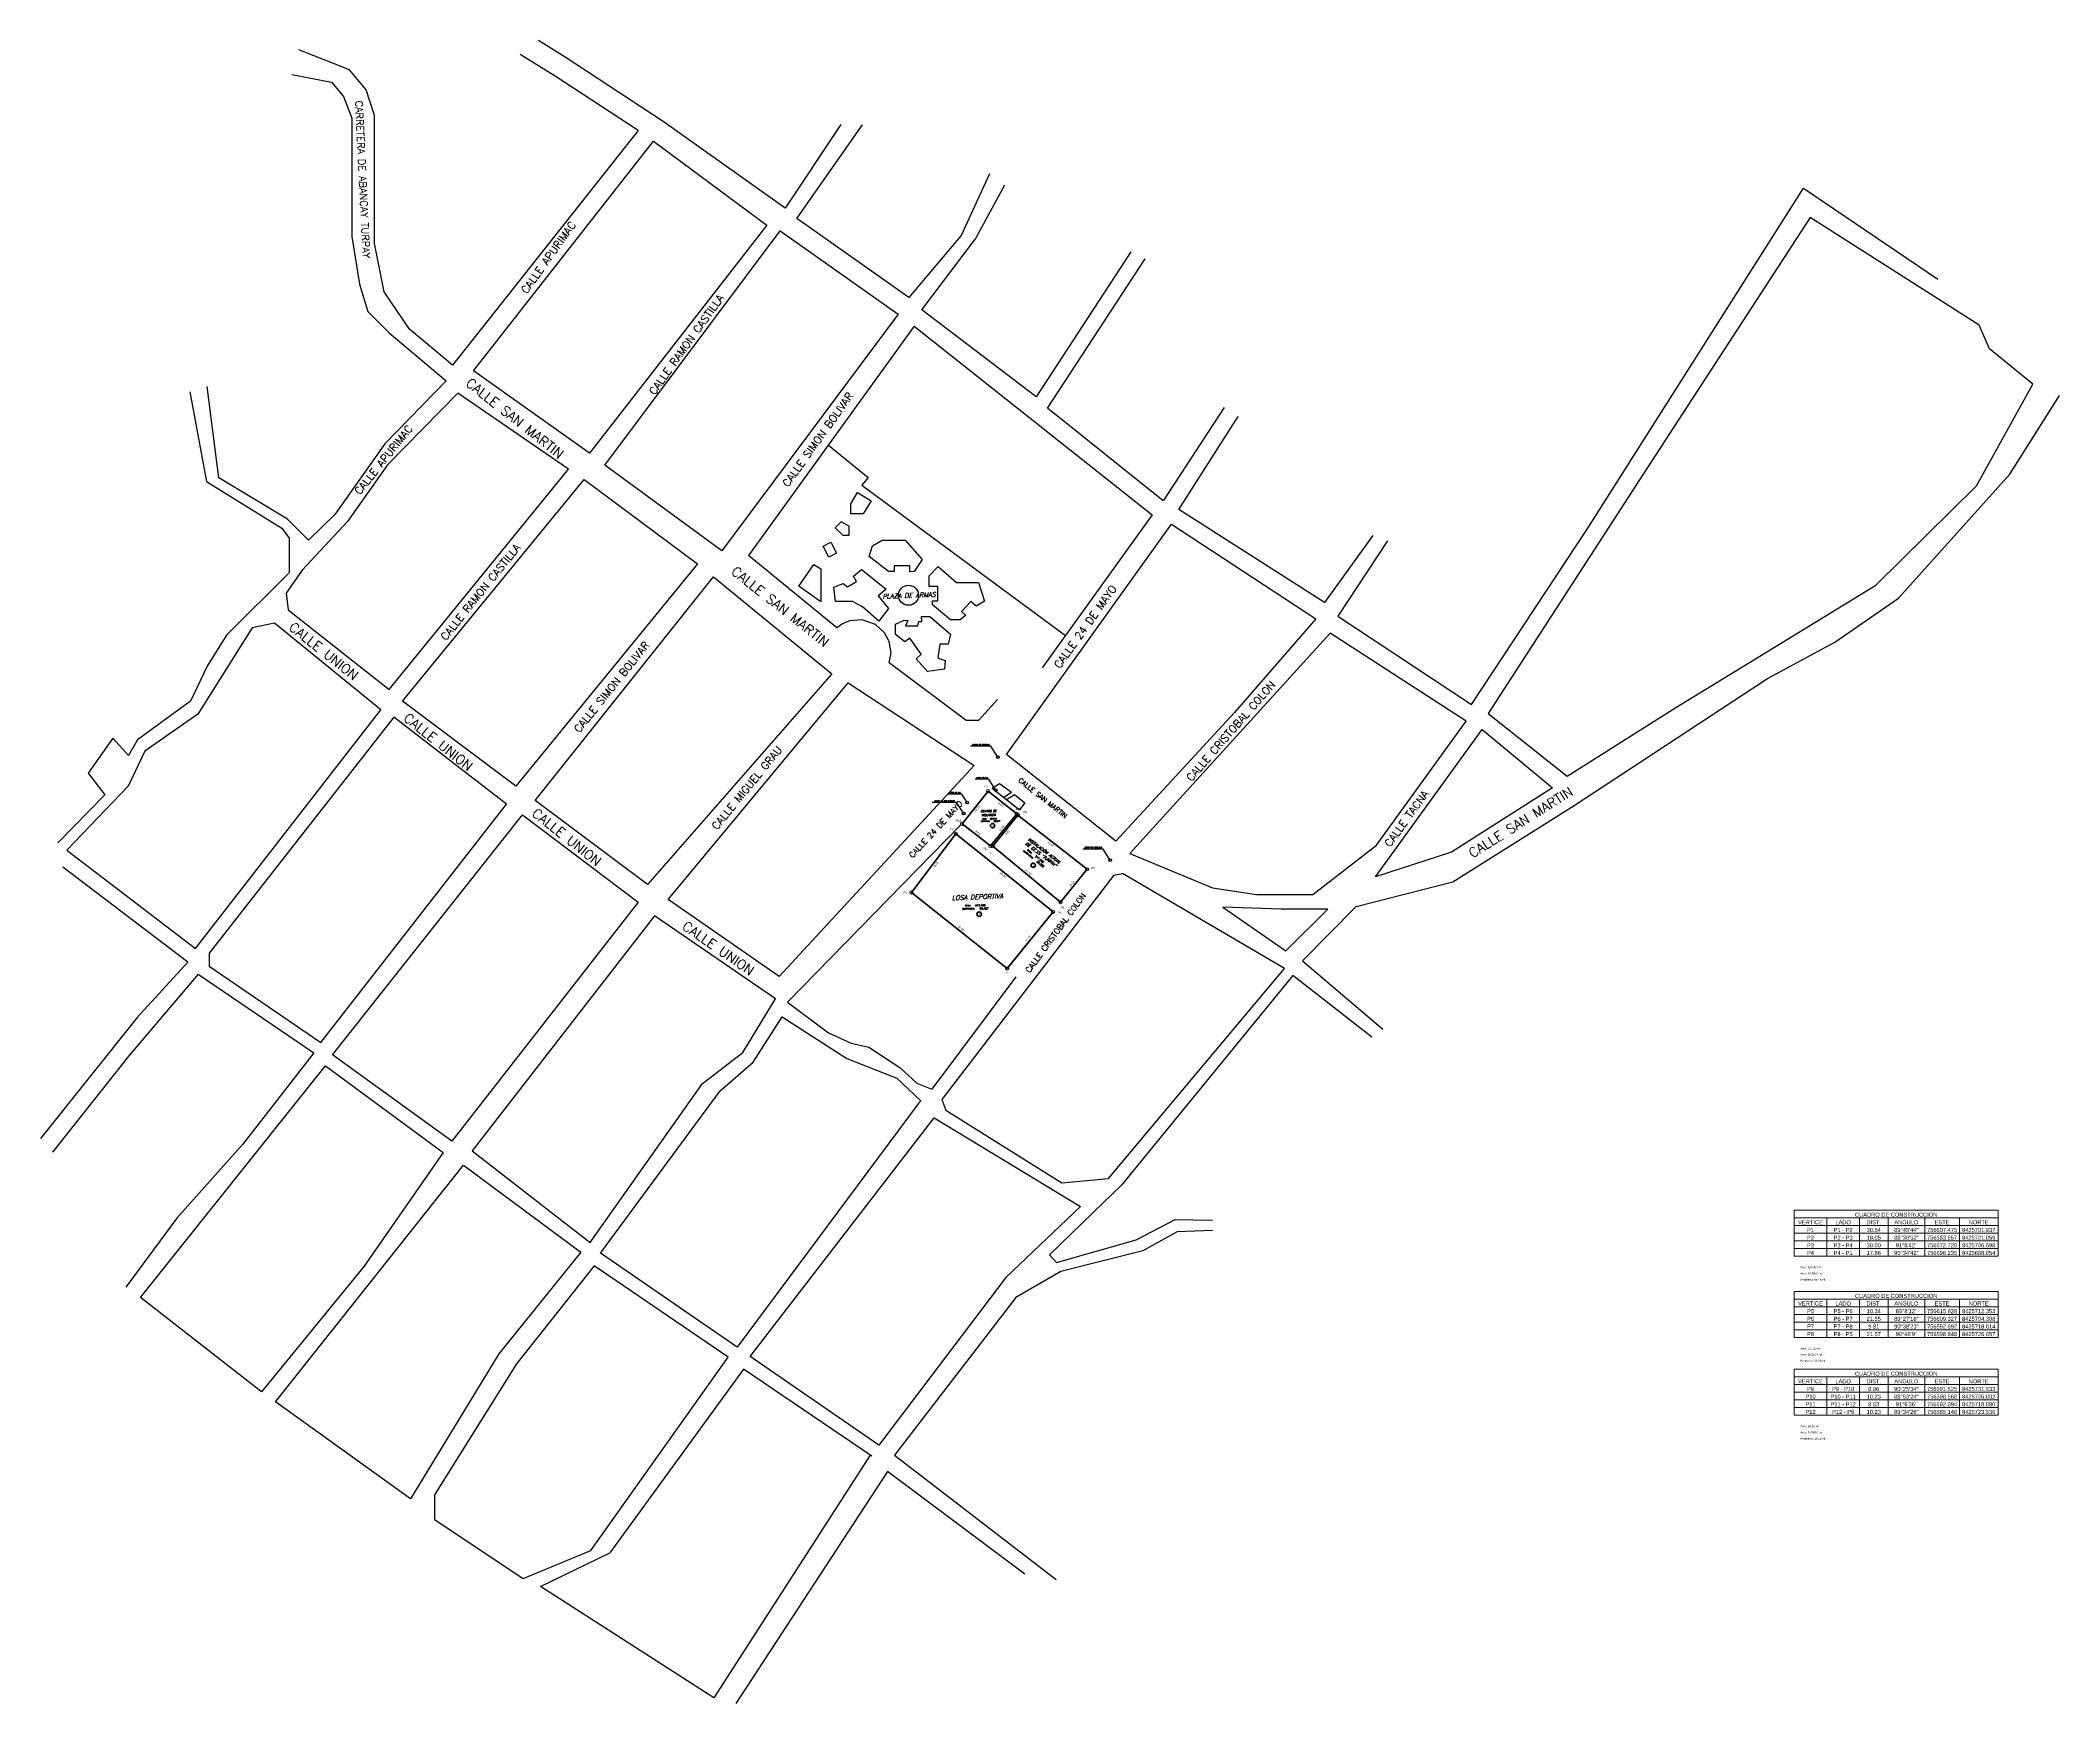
# Model space of a CAD drawing. Header units: metres. Extents: x 756359 to 758214, y 8425508 to 8426351.
# Drawn here: x 756359.1 to 756854.3, y 8425507.7 to 8425915.7 of the extents above; entities that cross this region are included whole.
import ezdxf
from ezdxf.enums import TextEntityAlignment as Align

# ---------------------------------------------------------------- set-up
doc = ezdxf.new("R2010")
doc.units = ezdxf.units.M
for name, color, linetype, lineweight in [('08', 8, 'Continuous', 20), ('COTAS', 40, 'Continuous', 5), ('CUADROS', 9, 'Continuous', 20), ('Texto calles', 7, 'Continuous', 18)]:
    doc.layers.add(name, color=color, linetype=linetype, lineweight=lineweight)
doc.layers.add('NOMBRE', color=40, linetype='Continuous')
doc.styles.add('ambiente', font='romand.shx', dxfattribs={"oblique": 15})
doc.styles.add('COTAS', font='arial.ttf')
doc.styles.add('CUADROS', font='arial.ttf')
doc.styles.get("Standard").update_dxf_attribs({"font": 'simplex.shx'})
doc.dimstyles.new('GenDist', dxfattribs={"dimtxt": 0.5, "dimasz": 0.5, "dimexe": 0.18, "dimexo": 0.0625, "dimgap": 0.25, "dimtad": 2, "dimzin": 1, "dimdsep": 46, "dimtxsty": 'COTAS', "dimcen": 0.09, "dimse1": 1, "dimse2": 1, "dimsd1": 1, "dimsd2": 1, "dimadec": 0, "dimazin": 0, "dimtfac": 1, "dimtofl": 0, "dimtmove": 0, "dimatfit": 3, "dimfxl": 1, "dimtolj": 1, "dimtzin": 0, "dimarcsym": 0})

# ---------------------------------------------------------------- blocks, each defined once
blk = doc.blocks.new('*D74')
at = {"layer": 'Defpoints', "color": 0, "transparency": 16777216}
for p in [(756583.57, 8425720.95), (756583.66, 8425721.06), (756607.48, 8425701.94)]:
    blk.add_point(p, dxfattribs=at)
at = {"layer": 'COTAS', "color": 0, "transparency": 16777216, "insert": (756595.16, 8425710.99), "char_height": 0.5, "attachment_point": 5, "rotation": 321.2418, "style": 'COTAS'}
blk.add_mtext('\\A1;30.54', dxfattribs=at)
blk = doc.blocks.new('*D75')
at = {"layer": 'Defpoints', "color": 0, "transparency": 16777216}
for p in [(756583.66, 8425721.06), (756572.73, 8425706.7), (756572.84, 8425706.61)]:
    blk.add_point(p, dxfattribs=at)
at = {"layer": 'COTAS', "color": 0, "transparency": 16777216, "insert": (756578.71, 8425713.49), "char_height": 0.5, "attachment_point": 5, "rotation": 52.7273, "style": 'COTAS'}
blk.add_mtext('\\A1;18.05', dxfattribs=at)
blk = doc.blocks.new('*D76')
at = {"layer": 'Defpoints', "color": 0, "transparency": 16777216}
for p in [(756572.73, 8425706.7), (756596.24, 8425688.05), (756596.32, 8425688.17)]:
    blk.add_point(p, dxfattribs=at)
at = {"layer": 'COTAS', "color": 0, "transparency": 16777216, "insert": (756584.88, 8425697.88), "char_height": 0.5, "attachment_point": 5, "rotation": 321.5824, "style": 'COTAS'}
blk.add_mtext('\\A1;30.00', dxfattribs=at)
blk = doc.blocks.new('*D77')
at = {"layer": 'Defpoints', "color": 0, "transparency": 16777216}
for p in [(756607.36, 8425702.03), (756607.48, 8425701.94), (756596.24, 8425688.05)]:
    blk.add_point(p, dxfattribs=at)
at = {"layer": 'COTAS', "color": 0, "transparency": 16777216, "insert": (756601.35, 8425695.4), "char_height": 0.5, "attachment_point": 5, "rotation": 51.0042, "style": 'COTAS'}
blk.add_mtext('\\A1;17.86', dxfattribs=at)
blk = doc.blocks.new('*D82')
at = {"layer": 'Defpoints', "color": 0, "transparency": 16777216}
for p in [(756615.83, 8425712.35), (756609.22, 8425704.4), (756609.33, 8425704.31)]:
    blk.add_point(p, dxfattribs=at)
at = {"layer": 'COTAS', "color": 0, "transparency": 16777216, "insert": (756612.08, 8425708.74), "char_height": 0.5, "attachment_point": 5, "rotation": 51.0588, "style": 'COTAS'}
blk.add_mtext('\\A1;10.34', dxfattribs=at)
blk = doc.blocks.new('*D83')
at = {"layer": 'Defpoints', "color": 0, "transparency": 16777216}
for p in [(756592.69, 8425718.01), (756592.78, 8425718.12), (756609.33, 8425704.31)]:
    blk.add_point(p, dxfattribs=at)
at = {"layer": 'COTAS', "color": 0, "transparency": 16777216, "insert": (756601.42, 8425711.66), "char_height": 0.5, "attachment_point": 5, "rotation": 320.5133, "style": 'COTAS'}
blk.add_mtext('\\A1;21.55', dxfattribs=at)
blk = doc.blocks.new('*D84')
at = {"layer": 'Defpoints', "color": 0, "transparency": 16777216}
for p in [(756598.85, 8425725.66), (756598.96, 8425725.57), (756592.69, 8425718.01)]:
    blk.add_point(p, dxfattribs=at)
at = {"layer": 'COTAS', "color": 0, "transparency": 16777216, "insert": (756596.27, 8425721.43), "char_height": 0.5, "attachment_point": 5, "rotation": 51.153, "style": 'COTAS'}
blk.add_mtext('\\A1;9.81', dxfattribs=at)
blk = doc.blocks.new('*D85')
at = {"layer": 'Defpoints', "color": 0, "transparency": 16777216}
for p in [(756598.85, 8425725.66), (756615.74, 8425712.24), (756615.83, 8425712.35)]:
    blk.add_point(p, dxfattribs=at)
at = {"layer": 'COTAS', "color": 0, "transparency": 16777216, "insert": (756606.94, 8425718.49), "char_height": 0.5, "attachment_point": 5, "rotation": 321.9221, "style": 'COTAS'}
blk.add_mtext('\\A1;21.57', dxfattribs=at)
blk = doc.blocks.new('*D90')
at = {"layer": 'Defpoints', "color": 0, "transparency": 16777216}
for p in [(756591.53, 8425731.53), (756598.48, 8425725.89), (756598.57, 8425726)]:
    blk.add_point(p, dxfattribs=at)
at = {"layer": 'COTAS', "color": 0, "transparency": 16777216, "insert": (756594.65, 8425728.26), "char_height": 0.5, "attachment_point": 5, "rotation": 321.8543, "style": 'COTAS'}
blk.add_mtext('\\A1;8.96', dxfattribs=at)
blk = doc.blocks.new('*D91')
at = {"layer": 'Defpoints', "color": 0, "transparency": 16777216}
for p in [(756598.57, 8425726), (756591.99, 8425718.17), (756592.09, 8425718.08)]:
    blk.add_point(p, dxfattribs=at)
at = {"layer": 'COTAS', "color": 0, "transparency": 16777216, "insert": (756594.83, 8425722.45), "char_height": 0.5, "attachment_point": 5, "rotation": 50.7444, "style": 'COTAS'}
blk.add_mtext('\\A1;10.23', dxfattribs=at)
blk = doc.blocks.new('*D92')
at = {"layer": 'Defpoints', "color": 0, "transparency": 16777216}
for p in [(756585.15, 8425723.54), (756585.24, 8425723.65), (756592.09, 8425718.08)]:
    blk.add_point(p, dxfattribs=at)
at = {"layer": 'COTAS', "color": 0, "transparency": 16777216, "insert": (756589.02, 8425721.32), "char_height": 0.5, "attachment_point": 5, "rotation": 321.8543, "style": 'COTAS'}
blk.add_mtext('\\A1;8.83', dxfattribs=at)
blk = doc.blocks.new('*D93')
at = {"layer": 'Defpoints', "color": 0, "transparency": 16777216}
for p in [(756591.53, 8425731.53), (756591.64, 8425731.45), (756585.15, 8425723.54)]:
    blk.add_point(p, dxfattribs=at)
at = {"layer": 'COTAS', "color": 0, "transparency": 16777216, "insert": (756588.84, 8425727.13), "char_height": 0.5, "attachment_point": 5, "rotation": 51.4282, "style": 'COTAS'}
blk.add_mtext('\\A1;10.23', dxfattribs=at)
blk = doc.blocks.new('CC-C')
at = {"layer": 'CUADROS'}
for p, q in [((0, 0), (0, 7.5)), ((0, 7.5), (100, 7.5)), ((0, 3.75), (100, 3.75)), ((0, 0), (100, 0)), ((16, 0), (16, 3.75)), ((32, 0), (32, 3.75)), ((46, 0), (46, 3.75)), ((64, 0), (64, 3.75)), ((81, 0), (81, 3.75)), ((100, 0), (100, 7.5))]:
    blk.add_line(p, q, dxfattribs=at)
at = {"layer": 'CUADROS', "style": 'CUADROS'}
for s, p in [('VERTICE', (8, 0.625)), ('LADO', (24, 0.625)), ('DIST.', (39, 0.625)), ('ANGULO', (55, 0.625)), ('ESTE', (72.5, 0.625)), ('NORTE', (90.5, 0.625))]:
    blk.add_text(s, height=2, dxfattribs=at).set_placement(p, align=Align.CENTER)
blk.add_text('CUADRO DE CONSTRUCCION', height=2, dxfattribs=at).set_placement((50, 3.75), align=Align.BOTTOM_CENTER)
blk = doc.blocks.new('CC-Cuerpo')
at = {"layer": 'CUADROS'}
for p, q in [((0, 0), (0, 3.75)), ((0, 3.75), (100, 3.75)), ((0, 0), (100, 0)), ((16, 0), (16, 3.75)), ((32, 0), (32, 3.75)), ((46, 0), (46, 3.75)), ((64, 0), (64, 3.75)), ((81, 0), (81, 3.75)), ((100, 0), (100, 3.75))]:
    blk.add_line(p, q, dxfattribs=at)
at = {"layer": 'CUADROS', "style": 'CUADROS'}
for tag, p in [('V', (8, 0)), ('L', (24, 0)), ('D', (39, 0)), ('ANG', (55, 0)), ('X', (72.5, 0)), ('Y', (90.5, 0))]:
    blk.add_attdef(tag, text='', height=2, dxfattribs=at).set_placement(p, align=Align.BOTTOM_CENTER)

msp = doc.modelspace()

# ---------------------------------------------------------------- linework, layer by layer
for p, q in [((756598.848, 8425725.657, 3446.241), (756592.692, 8425718.014, 3446.241)), ((756598.567, 8425725.331, 3446.168), (756598.848, 8425725.657, 6892.472)), ((756598.848, 8425725.657, 6892.47), (756599.194, 8425725.435, 3446.307)), ((756615.828, 8425712.353, 3446.241), (756598.848, 8425725.657, 3446.241)), ((756592.692, 8425718.014, 3446.241), (756609.327, 8425704.308, 3446.241)), ((756622.378, 8425710.929, 3445.972), (756580.183, 8425655.86)), ((756664.234, 8425688.013), (756624.474, 8425711.358)), ((756621.064, 8425636.491), (756664.234, 8425688.013)), ((756580.183, 8425655.86), (756581.17, 8425653.278)), ((756581.17, 8425653.278), (756609.59, 8425635.428)), ((756609.59, 8425635.428), (756621.064, 8425636.491))]:
    msp.add_line(p, q)
at = {"flags": 128}
for points in [[(756505.689, 8425893.538), (756460.228, 8425835.987), (756449.672, 8425844.86), (756443.435, 8425853.972), (756441.036, 8425865.842), (756441.036, 8425880.589), (756441.036, 8425897.255), (756438.997, 8425903.49), (756434.919, 8425908.406), (756428.321, 8425911.043), (756422.489, 8425913.375)], [(756511.893, 8425895.782), (756487.859, 8425911.571), (756481.314, 8425915.659)], [(756505.689, 8425893.538), (756485.397, 8425906.857), (756476.793, 8425912.189)], [(756420.764, 8425907.31), (756430.48, 8425905.392), (756433.479, 8425901.915), (756435.516, 8425896.607), (756435.516, 8425886.706), (756435.516, 8425867.563), (756437.407, 8425855.837), (756439.45, 8425849.175), (756444.667, 8425843.96), (756458.674, 8425832.137), (756443.56, 8425816.687), (756431.345, 8425799.417), (756424.846, 8425793.062)], [(756555.424, 8425895.018), (756541.793, 8425874.524), (756511.893, 8425895.782)], [(756591.874, 8425882.962), (756584.903, 8425867.831), (756572.089, 8425852.629), (756544.61, 8425871.935), (756560.75, 8425894.909)], [(756626.527, 8425863.812), (756603.363, 8425828.201), (756575.258, 8425849.603), (756588.478, 8425866.965), (756595.676, 8425880.217)], [(756738.63, 8425796.005), (756791.495, 8425879.399), (756824.466, 8425857.108)], [(756649.412, 8425825.634), (756634.485, 8425802.761), (756606.106, 8425825.435), (756630.047, 8425862.052)], [(756573.413, 8425845.598), (756532.793, 8425789.291)], [(756573.413, 8425845.598), (756631.746, 8425799.328), (756604.831, 8425761.769)], [(756395.789, 8425829.433), (756399.874, 8425807.49), (756418.371, 8425796.017), (756420.129, 8425793.579), (756420.129, 8425785.074), (756404.751, 8425769.802), (756399.984, 8425762.194), (756395.957, 8425753.576), (756382.898, 8425744.142), (756380.742, 8425740.286), (756376.885, 8425744.482), (756370.815, 8425735.92), (756374.899, 8425730.647), (756363.384, 8425718.853)], [(756424.846, 8425793.062), (756419.695, 8425798.215), (756402.891, 8425808.36), (756399.987, 8425830.738)], [(756668.683, 8425689.882), (756681.852, 8425703.248), (756705.558, 8425709.324), (756735.306, 8425727.967), (756782.68, 8425759.182), (756799.189, 8425768.067), (756814.82, 8425778.878), (756842.139, 8425809.248), (756854.33, 8425828.543)], [(756685.892, 8425794.226), (756674.064, 8425777.758), (756638.291, 8425800.568), (756652.875, 8425823.442)], [(756552.363, 8425816.419), (756562.133, 8425808.455), (756560.595, 8425806.569), (756610.532, 8425769.725)], [(756689.492, 8425792.918), (756677.283, 8425774.444), (756710.063, 8425752.78), (756738.63, 8425796.005)], [(756593.89, 8425753.986), (756589.208, 8425748.857), (756586.162, 8425748.857), (756567.268, 8425763.03), (756567.751, 8425765.48), (756567.301, 8425768.202), (756566.132, 8425770.385), (756563.926, 8425772.387), (756560.623, 8425773.52), (756557.553, 8425773.267), (756555.849, 8425772.565), (756554.445, 8425771.576), (756532.793, 8425789.291)], [(756586.05, 8425774.697), (756584.723, 8425773.526), (756582.342, 8425773.526), (756577.892, 8425777.194), (756577.892, 8425778.17), (756579.219, 8425778.17), (756579.219, 8425781.759), (756577.072, 8425781.759), (756577.072, 8425784.335), (756579.258, 8425786.637), (756583.825, 8425782.696), (756589.212, 8425782.696), (756590.656, 8425778.092), (756588.627, 8425776.921), (756587.338, 8425778.014), (756585.054, 8425775.613), (756586.017, 8425774.697)], [(756395.315, 8425689.568), (756364.629, 8425712.915)], [(756395.315, 8425689.568), (756382.827, 8425675.998), (756359.119, 8425646.32)], [(756397.844, 8425686.68), (756380.804, 8425666.59), (756362.057, 8425642.969)], [(756397.844, 8425686.68), (756426.15, 8425667.322), (756408.731, 8425644.985), (756392.573, 8425626.772), (756380.074, 8425609.909)], [(756598.353, 8425685.959), (756577.733, 8425658.428)], [(756685.669, 8425671.187), (756666.296, 8425686.31), (756624.14, 8425634.802), (756619.935, 8425630.726), (756606.602, 8425617.801), (756608.352, 8425615.903), (756627.886, 8425621.518), (756637.401, 8425626.475), (756646.611, 8425626.324)], [(756668.683, 8425689.882), (756688.391, 8425673.187)], [(756646.56, 8425623.794), (756637.907, 8425623.44), (756629.455, 8425618.786), (756609.415, 8425613.728), (756598.314, 8425607.317), (756568.588, 8425568.687), (756608.231, 8425538.181)], [(756563.006, 8425568.439), (756531.551, 8425589.759), (756498.815, 8425544.677)], [(756562.647, 8425568.682), (756524.304, 8425509.124), (756481.811, 8425536.481), (756498.815, 8425544.677)], [(756600.558, 8425539.449), (756566.899, 8425564.683), (756529.653, 8425507.735)]]:
    msp.add_lwpolyline(points, dxfattribs=at)
for points in [[(756509.49, 8425890.981), (756537.248, 8425870.378), (756493.772, 8425814.423), (756465.318, 8425834.582)], [(756540.531, 8425868.97), (756569.489, 8425848.513), (756526.233, 8425790.489), (756497.558, 8425811.512)], [(756492.516, 8425808), (756520.308, 8425787.275), (756475.701, 8425732.776), (756447.954, 8425753.556)], [(756551.128, 8425791.627), (756552.951, 8425792.568), (756554.342, 8425789.874), (756552.519, 8425788.933)], [(756524.213, 8425784.065), (756553.245, 8425760.337), (756508.005, 8425708.617), (756480.444, 8425729.273)], [(756557.223, 8425758.07), (756588.166, 8425737.798), (756540.305, 8425686.029), (756513.1, 8425704.94)]]:
    msp.add_lwpolyline(points, close=True)
for points in [[(756714.162, 8425750.596), (756733.541, 8425735.21), (756760.23, 8425752.035), (756780.827, 8425764.654), (756809.251, 8425782.067), (756833.916, 8425806.415), (756847.766, 8425831.347), (756837.135, 8425839.981), (756834.588, 8425845.847), (756793.171, 8425872.192), (756753.062, 8425810.681)], [(756488.668, 8425810.483), (756461.528, 8425829.095), (756444.225, 8425811.574), (756434.455, 8425797.657), (756423.348, 8425785.724), (756419.419, 8425780.06), (756419.909, 8425775.975), (756444.666, 8425756.489)], [(756559.555, 8425804.811), (756562.855, 8425802.743), (756560.868, 8425799.574), (756557.878, 8425799.574), (756557.878, 8425801.96)], [(756555.497, 8425797.59), (756554.07, 8425796.074), (756555.906, 8425794.345), (756557.46, 8425794.345), (756557.46, 8425796.519)], [(756575.405, 8425788.305), (756573.378, 8425785.36), (756572.315, 8425785.335), (756572.315, 8425786.806), (756568.528, 8425786.806), (756568.528, 8425785.359), (756567.129, 8425785.359), (756562.404, 8425789.055), (756563.177, 8425791.721), (756565.544, 8425793.118), (756571.211, 8425793.118)], [(756548.77, 8425787.132), (756550.545, 8425786.052), (756550.545, 8425777.956), (756545.159, 8425781.835)], [(756560.484, 8425785.911), (756566.566, 8425781.032), (756564.614, 8425779.456), (756567.15, 8425776.315), (756564.739, 8425773.176), (756560.734, 8425776.729), (756558.306, 8425778.005), (756554.101, 8425778.005), (756553.7, 8425781.533), (756556.003, 8425782.483), (756557.054, 8425781.608), (756559.282, 8425782.959), (756558.509, 8425784.233)], [(756442.628, 8425751.485), (756416.547, 8425772.703), (756411.042, 8425771.616), (756397.712, 8425750.399), (756384.724, 8425741.333), (756380.668, 8425732.716), (756365.594, 8425717.061), (756397.184, 8425692.937)], [(756580.883, 8425761.423), (756576.71, 8425760.912), (756573.875, 8425763.981), (756575.116, 8425765.127), (756572.379, 8425769.058), (756571.125, 8425768.185), (756568.796, 8425769.924), (756568.796, 8425772.442), (756570.962, 8425773.466), (756571.853, 8425773.375), (756571.31, 8425772.068), (756574.321, 8425772.068), (756574.524, 8425773.149), (756575.27, 8425773.149), (756575.231, 8425774.322), (756577.219, 8425774.322), (756582.36, 8425770.001), (756581.763, 8425767.538), (756579.747, 8425767.538), (756579.199, 8425764.254), (756581.041, 8425763.607)], [(756675.436, 8425770.307), (756626.342, 8425716.246), (756646.55, 8425707.833), (756657.333, 8425706.146), (756671.221, 8425706.146), (756686.788, 8425718.253), (756708.752, 8425748.666)], [(756473.447, 8425728.293), (756445.785, 8425749.667), (756400.489, 8425691.783), (756400.489, 8425688.567), (756427.9, 8425669.864)], [(756712.734, 8425746.611), (756729.965, 8425732.379), (756705.19, 8425716.554), (756686.574, 8425710.529)], [(756477.388, 8425725.697), (756505.732, 8425704.338), (756460.014, 8425645.717), (756430.727, 8425666.826)], [(756509.701, 8425700.92), (756465.029, 8425643.296), (756493.99, 8425620.844), (756521.541, 8425659.818), (756531.364, 8425667.412), (756539.368, 8425680.609)], [(756649.129, 8425703.094), (756664.597, 8425692.376), (756674.88, 8425702.566), (756663.455, 8425702.566)], [(756575.08, 8425655.596), (756574.405, 8425654.875), (756529.965, 8425595.118), (756496.488, 8425618.205), (756525.801, 8425657.995), (756533.953, 8425665.076), (756541.046, 8425676.148), (756556.904, 8425665.989), (756569.19, 8425661.112)], [(756429.051, 8425664.157), (756457.88, 8425642.893), (756438.52, 8425615.029), (756413.341, 8425584.184), (756383.641, 8425607.304)], [(756578.302, 8425651.41), (756614.225, 8425629.636), (756595.933, 8425612.239), (756564.759, 8425571.11), (756533.205, 8425592.884)], [(756462.922, 8425639.827), (756491.666, 8425618.424), (756471.578, 8425593.513), (756449.925, 8425557.985), (756416.771, 8425581.771)], [(756494.931, 8425615.096), (756475.893, 8425591.108), (756455.783, 8425558.946), (756455.783, 8425552.915), (756477.502, 8425538.442), (756494.126, 8425545.277), (756527.777, 8425592.716)]]:
    msp.add_lwpolyline(points, close=True, dxfattribs=at)
at = {"elevation": 3446.044, "flags": 128}
msp.add_lwpolyline([(756596.072, 8425740.55), (756621.434, 8425775.95), (756636.549, 8425797.034), (756671.928, 8425773.789), (756652.006, 8425750.815), (756622.875, 8425719.225)], close=True, dxfattribs=at)
at = {"lineweight": 60, "elevation": 3446.768, "flags": 128}
msp.add_lwpolyline([(756591.525, 8425731.533), (756598.568, 8425726.002), (756592.094, 8425718.08), (756585.148, 8425723.536)], close=True, dxfattribs=at)
at = {"flags": 128}
for points, elevation in [([(756591.525, 8425731.533), (756598.568, 8425726.002)], 3446.768), ([(756592.58, 8425732.231), (756594.332, 8425733.391)], 3446.768), ([(756592.58, 8425732.231), (756599.284, 8425726.965)], 3446.768), ([(756594.332, 8425733.391), (756597.311, 8425731.277)], 3446.065), ([(756595.403, 8425730.014), (756597.311, 8425731.277)], 3446.655), ([(756596.081, 8425729.481), (756597.99, 8425730.745)], 3446.585), ([(756597.99, 8425730.745), (756600.548, 8425728.668), (756599.284, 8425726.965)], 3445.818), ([(756598.848, 8425725.657), (756592.692, 8425718.014)], 6892.513), ([(756584.808, 8425723.176), (756542.384, 8425679.78), (756552.418, 8425672.241), (756557.993, 8425669.724), (756562.319, 8425668.743), (756568.251, 8425664.82), (756569.903, 8425663.727), (756574.05, 8425659.915), (756577.733, 8425658.428)], 3446.768), ([(756592.692, 8425718.014), (756609.327, 8425704.308)], 3446.241), ([(756622.378, 8425710.929), (756624.474, 8425711.358)], 3445.972)]:
    msp.add_lwpolyline(points, dxfattribs=dict(at, elevation=elevation))
at = {"lineweight": 60, "elevation": 3446.162, "flags": 128}
msp.add_lwpolyline([(756615.828, 8425712.353), (756609.327, 8425704.308), (756592.692, 8425718.014), (756598.848, 8425725.657), (756615.828, 8425712.353)], dxfattribs=at)
at = {"lineweight": 60, "flags": 128}
msp.add_lwpolyline([(756607.475, 8425701.937), (756583.657, 8425721.059), (756572.728, 8425706.698), (756596.235, 8425688.054)], close=True, dxfattribs=at)
for centre, radius in [((756572.015, 8425779.564), 2.461), ((756593.94, 8425739.856, 3445.962), 0.333), ((756593.474, 8425731.721, 3446.206), 0.333), ((756593.474, 8425731.721, 3446.206), 0.1), ((756585.555, 8425726.05, 3447.882), 0.333), ((756586.433, 8425728.743, 3447), 0.333), ((756621.466, 8425714.599, 3445.5), 0.333)]:
    msp.add_circle(centre, radius)
at = {"lineweight": 60}
for centre in [(756592.642, 8425723.058), (756602.61, 8425713.342), (756589.364, 8425701.348)]:
    msp.add_circle(centre, 0.543, dxfattribs=at)
at = {"layer": '08', "lineweight": -2}
for points, elevation in [([(756593.94, 8425739.856), (756592.206, 8425742.572), (756587.245, 8425742.572)], 3445.962), ([(756586.433, 8425728.743), (756585.064, 8425730.793), (756581.621, 8425730.793)], 3447), ([(756593.474, 8425731.721), (756591.74, 8425734.437), (756588.351, 8425734.437)], 3446.206), ([(756585.555, 8425726.05), (756583.821, 8425728.766), (756577.804, 8425728.766)], 3447.882), ([(756621.466, 8425714.599), (756619.732, 8425717.315), (756614.785, 8425717.315)], 3445.5)]:
    msp.add_lwpolyline(points, dxfattribs=dict(at, elevation=elevation))
at = {"layer": 'COTAS'}
for centre in [(756591.525, 8425731.533), (756598.568, 8425726.002), (756598.848, 8425725.657), (756583.657, 8425721.059), (756585.148, 8425723.536), (756592.094, 8425718.08), (756592.692, 8425718.014), (756615.828, 8425712.353), (756572.728, 8425706.698), (756607.475, 8425701.937), (756609.327, 8425704.308), (756596.235, 8425688.054)]:
    msp.add_circle(centre, 0.4, dxfattribs=at)

# ---------------------------------------------------------------- block references
at = {"layer": 'CUADROS', "xscale": 0.5, "yscale": 0.5, "zscale": 0.5}
for p in [(756789.242, 8425624.981), (756789.242, 8425605.063), (756789.242, 8425585.985)]:
    msp.add_blockref('CC-C', p, dxfattribs=at)
for p, values in [((756789.242, 8425623.106), {'V': 'P1', 'L': 'P1 - P2', 'D': '30.54', 'ANG': '89°45\'44"', 'X': '756607.475', 'Y': '8425701.937'}), ((756789.242, 8425621.231), {'V': 'P2', 'L': 'P2 - P3', 'D': '18.05', 'ANG': '88°30\'52"', 'X': '756583.657', 'Y': '8425721.059'}), ((756789.242, 8425619.356), {'V': 'P3', 'L': 'P3 - P4', 'D': '30.00', 'ANG': '91°8\'42"', 'X': '756572.728', 'Y': '8425706.698'}), ((756789.242, 8425617.481), {'V': 'P4', 'L': 'P4 - P1', 'D': '17.86', 'ANG': '90°34\'42"', 'X': '756596.235', 'Y': '8425688.054'}), ((756789.242, 8425603.188), {'V': 'P5', 'L': 'P5 - P6', 'D': '10.34', 'ANG': '89°8\'12"', 'X': '756615.828', 'Y': '8425712.353'}), ((756789.242, 8425601.313), {'V': 'P6', 'L': 'P6 - P7', 'D': '21.55', 'ANG': '89°27\'16"', 'X': '756609.327', 'Y': '8425704.308'}), ((756789.242, 8425599.438), {'V': 'P7', 'L': 'P7 - P8', 'D': '9.81', 'ANG': '90°38\'23"', 'X': '756592.692', 'Y': '8425718.014'}), ((756789.242, 8425597.563), {'V': 'P8', 'L': 'P8 - P5', 'D': '21.57', 'ANG': '90°46\'9"', 'X': '756598.848', 'Y': '8425725.657'}), ((756789.242, 8425584.11), {'V': 'P9', 'L': 'P9 - P10', 'D': '8.96', 'ANG': '90°25\'34"', 'X': '756591.525', 'Y': '8425731.533'}), ((756789.242, 8425582.235), {'V': 'P10', 'L': 'P10 - P11', 'D': '10.23', 'ANG': '88°53\'24"', 'X': '756598.568', 'Y': '8425726.002'}), ((756789.242, 8425580.36), {'V': 'P11', 'L': 'P11 - P12', 'D': '8.83', 'ANG': '91°6\'36"', 'X': '756592.094', 'Y': '8425718.080'}), ((756789.242, 8425578.485), {'V': 'P12', 'L': 'P12 - P9', 'D': '10.23', 'ANG': '89°34\'26"', 'X': '756585.148', 'Y': '8425723.536'})]:
    msp.add_blockref('CC-Cuerpo', p, dxfattribs=at).add_auto_attribs(values)

# ---------------------------------------------------------------- texts
for s, height, p in [('         perímetro   38.247', 0.34172, (756587.467, 8425724.003)), (' área   90.972', 0.34172, (756589.921, 8425724.572)), ('         perímetro   96.457', 0.45562, (756582.23, 8425702.512)), ('área   543.469', 0.45562, (756585.915, 8425703.295))]:
    msp.add_text(s, height=height).set_placement(p)
at = {"lineweight": 60, "style": 'CUADROS'}
for s, p in [('3', (756592.644, 8425723.08)), ('2', (756602.613, 8425713.364)), ('1', (756589.367, 8425701.37))]:
    msp.add_text(s, height=0.5, dxfattribs=at).set_placement(p, align=Align.MIDDLE_CENTER)
for s, p in [('       perimetro   63.282', (756598.292, 8425718.267, 1724)), ('área   217.296', (756601.096, 8425717.03))]:
    msp.add_text(s, height=0.45562, rotation=321.01302).set_placement(p)
at = {"layer": 'CUADROS', "ltscale": 0.5, "style": 'CUADROS'}
for s, p in [('P9', (756591.084, 8425732.722)), ('P10', (756598.934, 8425727.152)), ('P8', (756600.621, 8425726.375)), ('P2', (756582.647, 8425722.271)), ('P12', (756584.338, 8425724.285)), ('P11', (756590.909, 8425717.414)), ('P7', (756592.189, 8425716.383)), ('P5', (756617.295, 8425712.659)), ('P3', (756571.233, 8425706.633)), ('P1', (756609.111, 8425701.699)), ('P6', (756609.761, 8425703.033)), ('P4', (756596.027, 8425686.86))]:
    msp.add_text(s, height=0.5, dxfattribs=at).set_placement(p, align=Align.MIDDLE_CENTER)
for s, p in [('Area: 543.47 m²', (756790.742, 8425614.481)), ('Area: 0.05435 ha', (756790.742, 8425612.981)), ('Perimetro: 96.46 ml', (756790.742, 8425611.481)), ('Area: 217.30 m²', (756790.742, 8425594.563)), ('Area: 0.02173 ha', (756790.742, 8425593.063)), ('Perimetro: 63.28 ml', (756790.742, 8425591.563)), ('Area: 90.97 m²', (756790.742, 8425575.485)), ('Area: 0.00910 ha', (756790.742, 8425573.985)), ('Perimetro: 38.25 ml', (756790.742, 8425572.485))]:
    msp.add_text(s, height=0.5, dxfattribs=at).set_placement(p)
at = {"layer": 'NOMBRE', "style": 'ambiente', "oblique": 15, "text_generation_flag": 6}
for s, height, rotation, p in [('PLAZA DE ARMAS ', 1.13906, 182.19925, (756572.537, 8425779.543)), ('buzon de desague', 0.3375, 180, (756589.758, 8425742.98, 4729.858)), ('poste de luz', 0.3375, 180, (756590.059, 8425734.844, 4730.102)), ('poste de luz', 0.3375, 180, (756583.345, 8425731.207, 4730.896)), ('poste de alta tensión', 0.3375, 180, (756580.857, 8425729.14, 4731.778)), ('CENTRO DE', 0.5126, 181.19401, (756591.678, 8425726.635)), ('VIGILANCIA', 0.5126, 181.19401, (756591.649, 8425725.663)), ('DE EE.SS "TURPAY"', 0.71191, 142.93784, (756604.598, 8425715.943)), ('INSTALACIÓN ACTUAL', 0.71191, 142.93784, (756605.346, 8425716.868)), ('bozon de desague ', 0.3375, 180, (756617.427, 8425717.777, 4729.396)), ('LOSA DEPORTIVA', 1.13906, 182.19925, (756588.93, 8425705.581))]:
    msp.add_text(s, height=height, rotation=rotation, dxfattribs=at).set_placement(p, align=Align.MIDDLE_CENTER)
at = {"layer": 'Texto calles'}
for s, height, rotation, p in [('CARRETERA DE ABANCAY TURPAY', 1.75781, 272.74659, (756436.357, 8425900.854)), ('CALLE APURIMAC', 1.875, 54.42871, (756478.391, 8425853.348, 3446.044)), ('CALLE RAMON CASTILLA', 1.875, 54.42871, (756509.767, 8425828.545, 3446.044)), ('CALLE SAN MARTIN', 2.34375, 321.56784, (756463.236, 8425831.191)), ('CALLE SIMON BOLIVAR', 1.875, 54.42871, (756542.495, 8425805.942, 3446.044)), ('CALLE APURIMAC', 1.875, 51.19529, (756437.44, 8425804.044, 3446.044)), ('CALLE RAMON CASTILLA', 1.875, 51.19529, (756458.558, 8425768.302, 3446.044)), ('CALLE SAN MARTIN', 2.34375, 321.56784, (756528.306, 8425785.023)), ('CALLE 24 DE MAYO', 1.875, 54.42871, (756609.094, 8425761.451, 3446.044)), ('CALLE UNION', 2.34375, 321.56784, (756419.843, 8425771.331)), ('CALLE SIMON BOLIVAR', 1.875, 51.19529, (756491.286, 8425745.7, 3446.044)), ('CALLE CRISTOBAL COLON', 1.875, 48.83432, (756641.406, 8425733.78)), ('CALLE UNION', 2.34375, 321.56784, (756447.939, 8425749.052)), ('CALLE MIGUEL GRAU', 1.875, 50.69736, (756525.063, 8425721.881, -3.456)), ('CALLE SAN MARTIN', 1.17187, 321.56784, (756598.834, 8425733.962)), ('CALLE TACNA', 1.875, 53.953, (756690.133, 8425717.662)), ('CALLE SAN MARTIN', 2.34375, 32.27529, (756710.35, 8425715.039)), ('CALLE UNION', 2.34375, 321.56784, (756479.449, 8425725.706)), ('CALLE 24 DE MAYO', 1.40625, 47.04669, (756573.014, 8425715.027, 2584.533)), ('CALLE CRISTOBAL COLON', 1.40625, 53.89741, (756601.729, 8425686.821)), ('CALLE UNION', 2.34375, 325.17477, (756516.298, 8425697.896))]:
    msp.add_text(s, height=height, rotation=rotation, dxfattribs=at).set_placement(p)

# ---------------------------------------------------------------- dimensions: what is measured, and where the dimension line sits
at = {"layer": 'COTAS'}
for p1, p2, distance, picture, middle in [((756585.148, 8425723.536), (756591.525, 8425731.533), -0.141, '*D93', (756588.842, 8425727.131)), ((756591.525, 8425731.533), (756598.568, 8425726.002), -0.142, '*D90', (756594.647, 8425728.258)), ((756598.568, 8425726.002), (756592.094, 8425718.08), -0.14, '*D91', (756594.831, 8425722.449)), ((756592.692, 8425718.014), (756598.848, 8425725.657), -0.142, '*D84', (756596.274, 8425721.429)), ((756598.848, 8425725.657), (756615.828, 8425712.353), -0.142, '*D85', (756606.938, 8425718.495)), ((756583.657, 8425721.059), (756572.728, 8425706.698), 0.14, '*D75', (756578.705, 8425713.488)), ((756607.475, 8425701.937), (756583.657, 8425721.059), 0.141, '*D74', (756595.161, 8425710.994)), ((756592.094, 8425718.08), (756585.148, 8425723.536), -0.143, '*D92', (756589.022, 8425721.318)), ((756609.327, 8425704.308), (756592.692, 8425718.014), -0.141, '*D83', (756601.421, 8425711.659)), ((756615.828, 8425712.353), (756609.327, 8425704.308), -0.14, '*D82', (756612.075, 8425708.736)), ((756572.728, 8425706.698), (756596.235, 8425688.054), 0.143, '*D76', (756584.884, 8425697.884)), ((756596.235, 8425688.054), (756607.475, 8425701.937), 0.142, '*D77', (756601.352, 8425695.403))]:
    dim = msp.add_aligned_dim(p1=p1, p2=p2, distance=distance, dimstyle='GenDist', dxfattribs=at)
    dim.commit()
    dim.dimension.update_dxf_attribs({"geometry": picture, "text_midpoint": middle})

doc.saveas('drawing.dxf')
